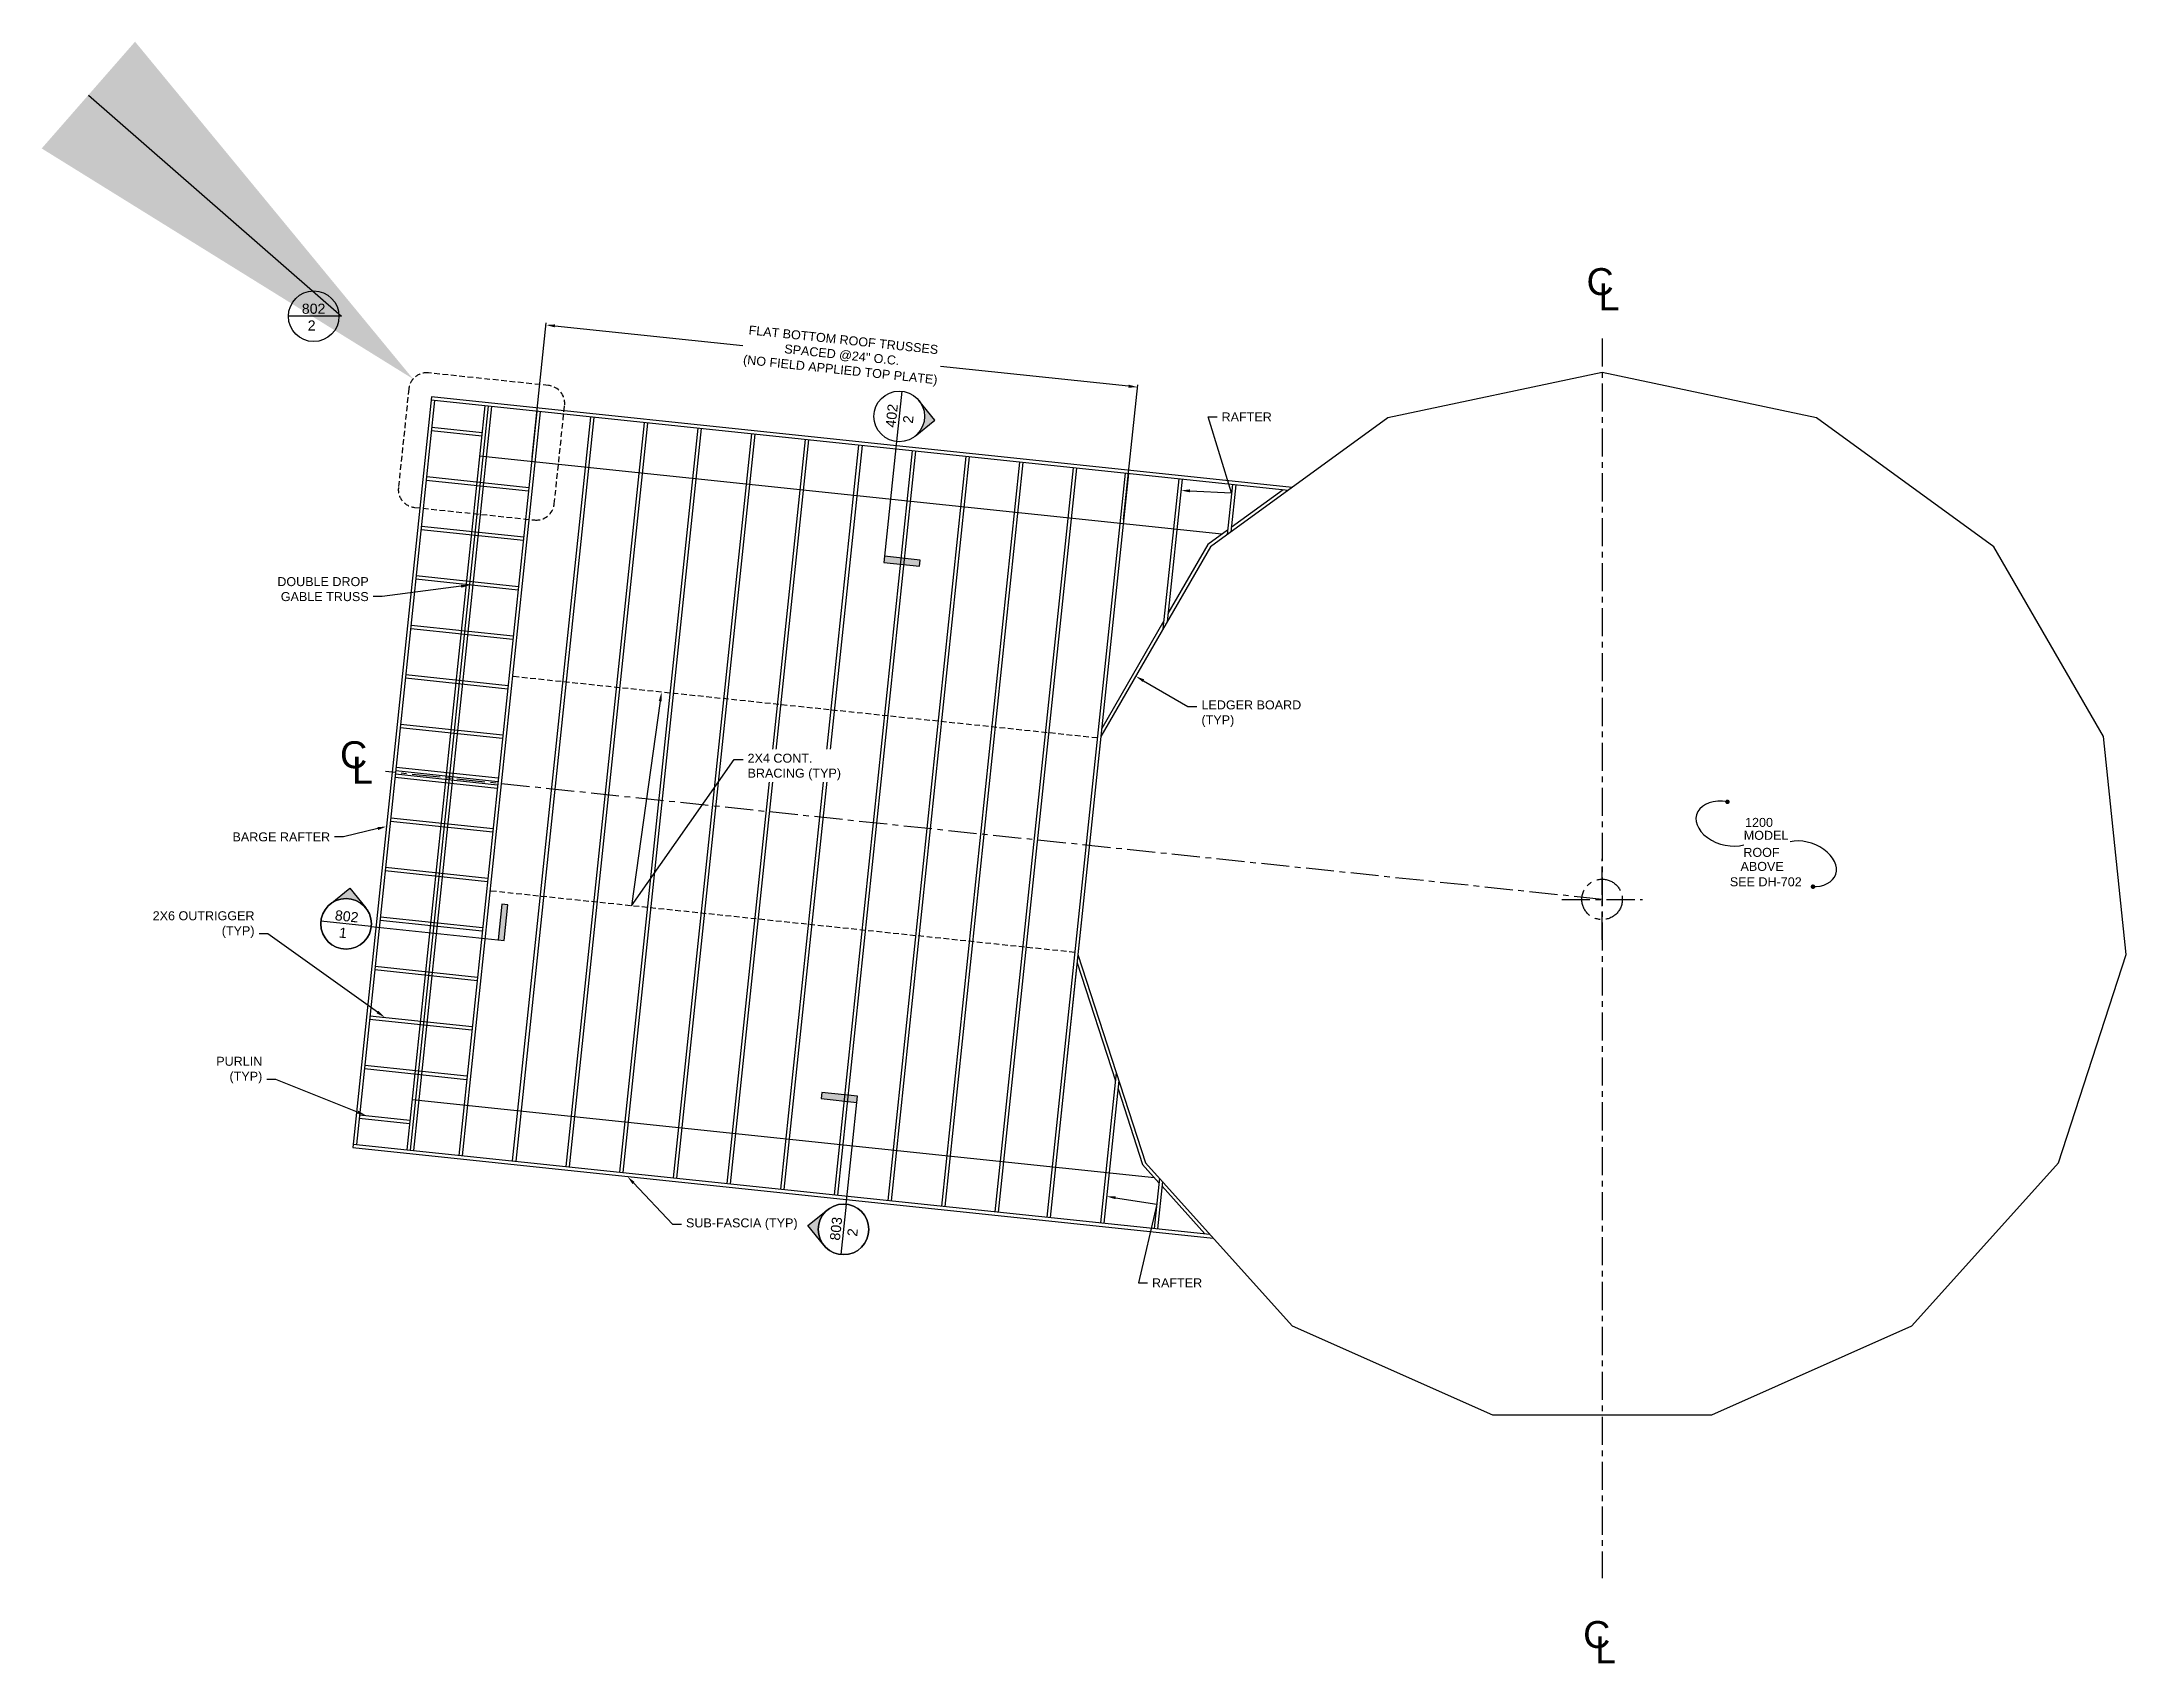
# Model space of a CAD drawing. Header units: inches. Extents: x -695 to 3012, y -921 to 1655.
# Drawn here: x -695 to 233, y -340 to 382 of the extents above; entities that cross this region are included whole.
import ezdxf
from ezdxf import colors
from ezdxf.entities.mleader import LeaderData, LeaderLine
from ezdxf.enums import TextEntityAlignment as Align
from ezdxf.math import Vec2, Vec3

# ---------------------------------------------------------------- set-up
doc = ezdxf.new("R2010")
doc.units = ezdxf.units.IN
doc.header["$LTSCALE"] = 10
doc.header["$MEASUREMENT"] = 0
doc.header["$PDMODE"] = 34
doc.header["$PDSIZE"] = 18
doc.linetypes.add('CENTER', pattern=[2, 1.25, -0.25, 0.25, -0.25])
doc.linetypes.add('HIDDEN', pattern=[0.375, 0.25, -0.125])
doc.layers.get('0').update_dxf_attribs({"linetype": 'CONTINUOUS'})
for name, color, linetype in [('A-', 1, 'CONTINUOUS'), ('A-TXT', 222, 'CONTINUOUS'), ('R-CENTER', 5, 'CENTER'), ('R-PERIM', 1, 'CONTINUOUS')]:
    doc.layers.add(name, color=color, linetype=linetype)
doc.layers.add('VIEWPORT', color=14, linetype='CONTINUOUS', plot=False)
doc.styles.add('style1', font='arial.ttf')
doc.dimstyles.new('1-4', dxfattribs={"dimtxt": 4, "dimasz": 4, "dimexe": 1, "dimexo": 2, "dimgap": 1, "dimtad": 0, "dimdec": 4, "dimrnd": 0.125, "dimzin": 0, "dimdsep": 46, "dimlunit": 4, "dimtxsty": 'style1', "dimcen": 0.0625, "dimadec": 3, "dimazin": 0, "dimtfac": 1, "dimtdec": 4, "dimtofl": 0, "dimtmove": 2, "dimatfit": 2, "dimfxl": 1, "dimtolj": 1, "dimtzin": 0, "dimarcsym": 0})

msp = doc.modelspace()

# ---------------------------------------------------------------- texts
at = {"layer": 'A-TXT', "style": 'style1'}
for s, p in [('MODEL', (63.04688, 26.52997)), ('1200', (63.61814, 32.28584)), ('ROOF', (62.85641, 18.95057)), ('SEE DH-702', (56.85458, 5.83986)), ('ABOVE', (61.58931, 12.69913))]:
    msp.add_text(s, height=4, dxfattribs=at).set_placement(p)

# ---------------------------------------------------------------- blocks, each defined once
blk = doc.blocks.new('CENTERLINENOTE')
at = {"color": 5, "style": 'style1'}
for s, p in [('C', (-8.45, -1.65)), ('L', (-3.11, -8.46))]:
    blk.add_text(s, height=12, dxfattribs=at).set_placement(p)
blk = doc.blocks.new('*D105')
at = {"layer": 'A-TXT', "color": 0, "lineweight": -2, "transparency": 16777216}
for p, q in [((-476.25, 196.86), (-469.96, 256.72)), ((-466.09, 255.3), (-382.38, 246.51)), ((-210.75, 228.47), (-294.46, 237.27)), ((-212.96, 169.18), (-206.66, 229.04))]:
    blk.add_line(p, q, dxfattribs=at)
at = {"layer": 'A-TXT', "color": 0, "transparency": 16777216}
for points in [[(-466.02, 255.97), (-466.16, 254.64), (-470.06, 255.72)], [(-210.68, 229.13), (-210.82, 227.8), (-206.77, 228.05)]]:
    blk.add_solid(points, dxfattribs=at)
at = {"layer": 'A-TXT', "color": 0, "transparency": 16777216, "insert": (-338.42, 241.89), "char_height": 4, "attachment_point": 5, "rotation": 354.00022, "style": 'style1'}
blk.add_mtext('\\A1;FLAT BOTTOM ROOF TRUSSES\\PSPACED @24" O.C.\\P(NO FIELD APPLIED TOP PLATE)', dxfattribs=at)
blk = doc.blocks.new('*U107')
h = blk.add_hatch(color=256)
h.dxf.hatch_style = 1
h.paths.add_polyline_path([(2.836, 0), (2.949, 0), (2.949, -0.663), (2.836, -0.663)])
h = blk.add_hatch(color=256)
h.dxf.hatch_style = 1
h.paths.add_polyline_path([(0.331, -0.331, -0.414214), (-0.331, -0.331), (0, -0.663)])
blk.add_line((0.469, 0), (-0.469, 0))
for points in [[(0.469, 0), (2.949, 0), (2.949, -0.663), (2.836, -0.663), (2.836, 0)], [(-0.331, -0.331), (0, -0.663), (0.331, -0.331)]]:
    blk.add_lwpolyline(points)
blk.add_circle((0, 0), 0.469)
at = {"style": 'style1', "flags": 4}
for tag, p in [('SHEET', (-0.002, 0.046)), ('VIEW', (-0.038, -0.265))]:
    blk.add_attdef(tag, text='', height=0.188, dxfattribs=at).set_placement(p, align=Align.CENTER)
blk = doc.blocks.new('*U108')
h = blk.add_hatch(color=256)
h.dxf.hatch_style = 1
h.paths.add_polyline_path([(2.369, 0), (2.482, 0), (2.482, -0.663), (2.369, -0.663)])
h = blk.add_hatch(color=256)
h.dxf.hatch_style = 1
h.paths.add_polyline_path([(0.331, -0.331, -0.414214), (-0.331, -0.331), (0, -0.663)])
blk.add_line((0.469, 0), (-0.469, 0))
for points in [[(0.469, 0), (2.482, 0), (2.482, -0.663), (2.369, -0.663), (2.369, 0)], [(-0.331, -0.331), (0, -0.663), (0.331, -0.331)]]:
    blk.add_lwpolyline(points)
blk.add_circle((0, 0), 0.469)
at = {"style": 'style1', "flags": 4}
for tag, p in [('SHEET', (-0.002, 0.046)), ('VIEW', (-0.038, -0.265))]:
    blk.add_attdef(tag, text='', height=0.188, dxfattribs=at).set_placement(p, align=Align.CENTER)
blk = doc.blocks.new('*U110')
h = blk.add_hatch(color=256)
h.dxf.hatch_style = 1
h.paths.add_polyline_path([(-2.608, 0), (-2.722, 0), (-2.722, -0.663), (-2.608, -0.663)])
h = blk.add_hatch(color=256)
h.dxf.hatch_style = 1
h.paths.add_polyline_path([(0.331, -0.331, -0.414214), (-0.331, -0.331), (0, -0.663)])
blk.add_line((0.469, 0), (-0.469, 0))
for points in [[(-0.469, 0), (-2.722, 0), (-2.722, -0.663), (-2.608, -0.663), (-2.608, 0)], [(-0.331, -0.331), (0, -0.663), (0.331, -0.331)]]:
    blk.add_lwpolyline(points)
blk.add_circle((0, 0), 0.469)
at = {"style": 'style1', "flags": 4}
for tag, p in [('SHEET', (-0.002, 0.046)), ('VIEW', (-0.038, -0.265))]:
    blk.add_attdef(tag, text='', height=0.188, dxfattribs=at).set_placement(p, align=Align.CENTER)
blk = doc.blocks.new('DHTitleMarkA2')
blk.add_line((0.469, 0), (-0.469, 0))
blk.add_circle((0, 0), 0.469)
at = {"style": 'style1', "flags": 4}
for tag, p in [('SHEET', (-0.002, 0.046)), ('VIEW', (-0.038, -0.265))]:
    blk.add_attdef(tag, text='', height=0.188, dxfattribs=at).set_placement(p, align=Align.CENTER)

# ---------------------------------------------------------------- dimensions: what is measured, and where the dimension line sits
at = {"layer": 'A-TXT'}
dim = msp.add_aligned_dim(p1=(-476.46064, 194.86667), p2=(-213.16437, 167.19413), distance=61.19051, text='FLAT BOTTOM ROOF TRUSSES\\PSPACED @24" O.C.\\P(NO FIELD APPLIED TOP PLATE)', dimstyle='1-4', dxfattribs=at)
dim.commit()
dim.dimension.update_dxf_attribs({"geometry": '*D105', "text_midpoint": (-338.41659, 241.88573)})

# ---------------------------------------------------------------- linework, layer by layer
at = {"layer": 'A-', "extrusion": (0.046733, 0.444765, 0.894427)}
for p, q in [((-137.9398, 183.42048), (-520.94321, 223.67395)), ((-139.75446, 182.10205), (-521.1, 222.18217)), ((-169.18705, 162.57213), (-499.58332, 197.29687)), ((-529.68661, -89.12089), (-199.29085, -123.84324)), ((-556.06384, -110.48126), (-173.06164, -150.73201)), ((-555.90708, -108.98947), (-174.56167, -149.06606))]:
    msp.add_line(p, q, dxfattribs=at)
at = {"layer": 'A-'}
for p, q in [((-521.00494, 208.73622), (-498.6279, 206.38476)), ((-520.84815, 210.22801), (-498.47114, 207.87655)), ((-523.32062, 186.70372), (-477.8211, 181.92246)), ((-523.16383, 188.19551), (-477.66431, 183.41425)), ((-525.6363, 164.67123), (-480.13674, 159.88997)), ((-525.47951, 166.16302), (-479.97995, 161.38175)), ((-527.95197, 142.63875), (-482.45238, 137.85748)), ((-527.79518, 144.13053), (-482.29559, 139.34926)), ((-530.11086, 122.09803), (-484.61124, 117.31676)), ((-530.26765, 120.60625), (-484.76802, 115.82498)), ((-532.58327, 98.57421), (-487.08362, 93.79294)), ((-532.42648, 100.066), (-486.92683, 95.28472)), ((-534.89901, 76.54118), (-489.39932, 71.75991)), ((-534.74224, 78.03297), (-489.24253, 73.25169)), ((-491.59143, 50.90343), (-537.08993, 55.69629)), ((-491.43301, 52.4101), (-536.93335, 57.18545)), ((-491.27622, 53.90188), (-536.77658, 58.67705)), ((-491.74835, 49.41166), (-537.24683, 54.2047)), ((-539.28289, 34.84896), (-493.78377, 30.06203)), ((-539.12595, 36.34073), (-493.62685, 31.5538)), ((-541.60051, 12.81613), (-496.10145, 8.0292)), ((-541.44359, 14.3079), (-495.94452, 9.52097)), ((-543.91804, -9.2157), (-498.41901, -14.00263)), ((-543.76112, -7.72393), (-498.26209, -12.51086)), ((-546.23563, -31.248), (-500.73663, -36.03492)), ((-546.07871, -29.75623), (-500.57971, -34.54315)), ((-548.55321, -53.28029), (-503.05425, -58.06721)), ((-548.39629, -51.78852), (-502.89732, -56.57544)), ((-550.71387, -73.82081), (-505.21494, -78.60772)), ((-550.87079, -75.31258), (-505.37186, -80.09949)), ((-553.18838, -97.34488), (-530.81166, -99.69912)), ((-553.03146, -95.85311), (-530.65471, -98.20735))]:
    msp.add_line(p, q, dxfattribs=at)
at = {"layer": 'A-', "linetype": 'HIDDEN'}
for p, q in [((-224.68879, 71.85936), (-485.00191, 99.23809)), ((-234.72157, -23.59623), (-495.0329, 3.7636))]:
    msp.add_line(p, q, dxfattribs=at)
at = {"layer": 'A-TXT', "linetype": 'HIDDEN'}
for points in [[(-461.75652, 219.96721), (-461.75652, 219.96721, 0.414208172), (-468.8765, 228.75946), (-522.33204, 234.37776, 0.414213705), (-531.12443, 227.25779), (-535.75046, 183.24305)], [(-535.7429, 183.31837), (-535.7429, 183.31837, 0.41421881), (-528.62279, 174.52597), (-475.166, 168.90853, 0.414213562), (-466.37375, 176.02866), (-461.75652, 219.96721)]]:
    msp.add_lwpolyline(points, format="xyb", dxfattribs=at)
at = {"layer": 'A-TXT', "const_width": 1}
for points in [[(56.26303, 43.47422, 1), (55.26461, 43.41813, 1)], [(94.33068, 5.70014, 1), (93.33225, 5.64405, 1)]]:
    msp.add_lwpolyline(points, format="xyb", close=True, dxfattribs=at)
at = {"layer": 'A-TXT'}
for centre, major_axis, start_param in [((55.60036, 33.72233), (13.59935, -4.11631), 1.759159271), ((90.58005, 15.85628), (-13.34705, 4.87264), 2.012369641)]:
    msp.add_ellipse(centre, major_axis=major_axis, ratio=0.670199362, start_param=start_param, end_param=5.476724428, dxfattribs=at)
at = {"layer": 'R-CENTER'}
for p, q in [((0, 249.68905), (0, -302.21467)), ((0, 0), (-541.5389, 56.91803))]:
    msp.add_line(p, q, dxfattribs=at)
at = {"layer": 'R-CENTER', "color": 5}
msp.add_point((0, 0), dxfattribs=at)
at = {"layer": 'R-PERIM', "extrusion": (0.046733, 0.444765, 0.894427)}
for p, q in [((-520.94321, 223.67395), (-556.06384, -110.48126)), ((-519.60822, 222.02538), (-554.41527, -109.14625)), ((-497.23147, 219.67354), (-532.03224, -111.49828)), ((-495.73969, 219.51675), (-530.54619, -111.65444)), ((-494.2479, 219.35996), (-529.04867, -111.8118)), ((-474.10883, 217.24329), (-508.91529, -113.92745)), ((-472.61705, 217.0865), (-507.41776, -114.08481)), ((-450.2403, 214.73464), (-485.04097, -116.4362)), ((-448.74852, 214.57785), (-483.54918, -116.59296)), ((-426.37177, 212.22599), (-461.17862, -118.9437)), ((-424.87999, 212.0692), (-459.68634, -119.10051)), ((-402.50324, 209.71735), (-437.30381, -121.4525)), ((-401.01146, 209.56055), (-435.81202, -121.60926)), ((-378.63472, 207.2087), (-413.43522, -123.96065)), ((-377.14293, 207.05191), (-411.94918, -124.11681)), ((-354.76618, 204.70008), (-389.56669, -126.46926)), ((-353.2744, 204.54329), (-388.08065, -126.62542)), ((-330.89765, 202.19147), (-365.69816, -128.97787)), ((-329.40587, 202.03468), (-364.21211, -129.13403)), ((-307.02912, 199.68286), (-341.82963, -131.48649)), ((-305.53733, 199.52607), (-340.34358, -131.64264)), ((-283.16058, 197.17425), (-317.96109, -133.9951)), ((-281.6688, 197.01746), (-316.47505, -134.15126)), ((-259.29205, 194.66563), (-294.09256, -136.50371)), ((-257.80027, 194.50884), (-292.60651, -136.65987)), ((-235.42352, 192.15702), (-270.22403, -139.01233)), ((-233.93173, 192.00023), (-268.73798, -139.16848)), ((-210.8126, 189.57033), (-245.61886, -141.59849)), ((-212.30286, 189.72696), (-234.82941, -24.64067)), ((-188.43235, 187.21818), (-195.45352, 120.4031)), ((-186.94056, 187.06139), (-193.61102, 123.5944)), ((-164.56381, 184.70956), (-166.91117, 162.37154)), ((-163.07203, 184.55277), (-165.27864, 163.55765)), ((-139.94939, 182.12257), (-139.96783, 181.94703)), ((-234.83094, -24.6405), (-247.1049, -141.44222)), ((-233.49006, -26.19734), (-245.61885, -141.59838)), ((-216.21254, -77.14435), (-223.23285, -143.95117)), ((-215.07642, -80.64099), (-221.74681, -144.10733)), ((-197.01745, -124.12639), (-199.36432, -146.45978)), ((-195.67168, -125.62102), (-197.87828, -146.61594)), ((-174.73204, -148.87685), (-174.7499, -149.04678))]:
    msp.add_line(p, q, dxfattribs=at)
at = {"layer": 'R-PERIM'}
msp.add_lwpolyline([(137.89192, -189.79194), (203.16587, -117.29787), (233.3106, -24.52193), (223.11381, 72.49407), (174.33861, 156.97519), (95.41869, 214.31388), (0, 234.59574), (-95.41869, 214.31388), (-174.33861, 156.97519), (-223.11381, 72.49407), (-233.3106, -24.52193), (-203.16587, -117.29787), (-137.89192, -189.79194), (-48.7752, -229.46926), (48.7752, -229.46926)], close=True, dxfattribs=at)
for points in [[(-141.9839, 182.33637), (-165.06766, 165.56503)], [(-166.70023, 164.3789), (-175.47823, 158.00131), (-193.22555, 127.26207)], [(-195.06813, 124.07063), (-222.7328, 76.154)], [(-233.69863, -28.18182), (-216.59798, -80.81221)], [(-215.4619, -84.3087), (-204.49393, -118.06463), (-197.22839, -126.13383)], [(-195.88266, -127.62841), (-176.79108, -148.83177)]]:
    msp.add_lwpolyline(points, dxfattribs=at)

# ---------------------------------------------------------------- block references
at = {"layer": 'R-CENTER'}
for p in [(1.517, 270.67146), (-553.28517, 60.05701), (0, -331.59377)]:
    msp.add_blockref('CENTERLINENOTE', p, dxfattribs=at)
at = {"layer": 'VIEWPORT'}
ref = msp.add_blockref('DHTitleMarkA2', (-573.44438, 259.59697, -18.28803), dxfattribs=dict(at, xscale=24.00000023601928, yscale=24.00000023601928, zscale=24.00000023601928))
ref.add_attrib('SHEET', '802', dxfattribs={"layer": '0', "height": 4.5, "style": 'style1'}).set_placement((-573.48386, 260.70909, -18.28803), align=Align.CENTER)
ref.add_attrib('VIEW', '2', dxfattribs={"layer": '0', "height": 4.5, "style": 'style1'}).set_placement((-574.35895, 253.23196, -18.28803), align=Align.CENTER)
ref = msp.add_blockref('*U110', (-312.8397, 215.00622, -18.28803), dxfattribs=dict(at, xscale=24.00000023601928, yscale=24.00000023601928, zscale=24.00000023601928, rotation=84.00010405935573))
ref.add_attrib('SHEET', '402', dxfattribs={"layer": '0', "height": 4.5, "rotation": 84.00010406, "style": 'style1'}).set_placement((-313.94985, 215.08321, -18.28803), align=Align.CENTER)
ref.add_attrib('VIEW', '2', dxfattribs={"layer": '0', "height": 4.5, "rotation": 84.00010406, "style": 'style1'}).set_placement((-306.60516, 213.43135, -18.28803), align=Align.CENTER)
ref = msp.add_blockref('DHTitleMarkA2', (-559.04494, -10.87347, -18.28803), dxfattribs=dict(at, xscale=24.00000023601928, yscale=24.00000023601928, zscale=24.00000023601928, rotation=354.0000000000001))
ref.add_attrib('SHEET', '802', dxfattribs={"layer": '0', "height": 4.5, "rotation": 354, "style": 'style1'}).set_placement((-558.96795, -9.76332, -18.28803), align=Align.CENTER)
ref.add_attrib('VIEW', '1', dxfattribs={"layer": '0', "height": 4.5, "rotation": 354, "style": 'style1'}).set_placement((-560.61982, -17.10801, -18.28803), align=Align.CENTER)
at = {"layer": 'VIEWPORT', "zscale": 24.00000023601927}
for name, p, xscale, yscale, rotation in [('*U107', (-559.04494, -10.87347, -18.28803), -24.00000023601924, 24.00000023601928, 174.0001690626088), ('*U108', (-337.62765, -146.88788, -18.28803), -24.00000023601925, 24.00000023601927, 264.0006584393163)]:
    msp.add_blockref(name, p, dxfattribs=dict(at, xscale=xscale, yscale=yscale, rotation=rotation))
at = {"layer": 'VIEWPORT'}
ref = msp.add_blockref('DHTitleMarkA2', (-337.62765, -146.88788, -18.28803), dxfattribs=dict(at, xscale=24.00000023601928, yscale=24.00000023601928, zscale=24.00000023601928, rotation=84))
ref.add_attrib('SHEET', '803', dxfattribs={"layer": '0', "height": 4.5, "rotation": 84, "style": 'style1'}).set_placement((-338.7378, -146.81089, -18.28803), align=Align.CENTER)
ref.add_attrib('VIEW', '2', dxfattribs={"layer": '0', "height": 4.5, "rotation": 84, "style": 'style1'}).set_placement((-331.3931, -148.46276, -18.28803), align=Align.CENTER)

msp.set_redraw_order([(e.dxf.handle, doc.entitydb.next_handle()) for e in msp.query("TEXT MTEXT ATTDEF DIMENSION ARC_DIMENSION")])  # texts and dimensions are drawn at this point

# ---------------------------------------------------------------- leaders
at = {"layer": 'A-TXT'}
ml = msp.add_multileader_mtext('Standard', dxfattribs=at)
ml.set_content('RAFTER', color=256, style='style1')
ml.set_leader_properties()
ml.build(insert=Vec2(0, 0))
ml.multileader.update_dxf_attribs({"text_right_attachment_type": 3, "dogleg_length": 4})
ctx = ml.context
ctx.base_point, ctx.plane_origin = Vec3(-171.36092, 214.78564), Vec3(-210.80909, 189.57)
ctx.right_attachment = 3
notes = []
notes.append((ctx, [(0, (1, 1, 0), (-175.36092, 214.78564), (1, 0), 4, [(2, [(-187.46811, 182.04197), (-164.95035, 181.03118)], 0, [])])]))
ctx.mtext.insert, ctx.mtext.flow_direction = Vec3(-169.36092, 216.78564), 5
ml = msp.add_multileader_mtext('Standard', dxfattribs=at)
ml.set_content('{\\C256;DOUBLE DROP\\PGABLE TRUSS}', color=256, style='style1')
ml.set_leader_properties()
ml.build(insert=Vec2(0, 0))
ml.multileader.update_dxf_attribs({"text_right_attachment_type": 3, "dogleg_length": 4})
ctx = ml.context
ctx.base_point, ctx.plane_origin = Vec3(-588.33329, 141.46859), Vec3(-503.1106, 140.84015)
ctx.right_attachment, ctx.text_align_type = 3, 2
notes.append((ctx, [(0, (1, 1, 0), (-542.97377, 134.80193), (-1, 0), 4, [(0, [(-503.87768, 139.91848)], 0, [])])]))
ctx.mtext.insert, ctx.mtext.alignment, ctx.mtext.flow_direction = Vec3(-548.97377, 143.46859), 3, 5
ml = msp.add_multileader_mtext('Standard', dxfattribs=at)
ml.set_content('LEDGER BOARD\\P(TYP)', color=256, style='style1')
ml.set_leader_properties()
ml.build(insert=Vec2(0, 0))
ml.multileader.update_dxf_attribs({"text_right_attachment_type": 3, "dogleg_length": 4})
ctx = ml.context
ctx.base_point, ctx.plane_origin = Vec3(-180.31555, 85.92602), Vec3(-208.89708, 100.11817)
ctx.right_attachment = 3
notes.append((ctx, [(0, (1, 1, 0), (-184.31555, 85.92602), (1, 0), 4, [(0, [(-207.59804, 99.36817)], 0, [])])]))
ctx.mtext.insert, ctx.mtext.flow_direction = Vec3(-178.31555, 88.59268), 5
ml = msp.add_multileader_mtext('Standard', dxfattribs=at)
ml.set_content('BARGE RAFTER', color=256, style='style1')
ml.set_leader_properties()
ml.build(insert=Vec2(0, 0))
ml.multileader.update_dxf_attribs({"text_right_attachment_type": 3, "dogleg_length": 4})
ctx = ml.context
ctx.base_point, ctx.plane_origin = Vec3(-606.50067, 27.83957), Vec3(-540.19732, 34.271)
ctx.right_attachment, ctx.text_align_type = 3, 2
notes.append((ctx, [(0, (1, 1, 0), (-560.12686, 27.83957), (-1, 0), 4, [(0, [(-541.03993, 32.46377)], 0, [])])]))
ctx.mtext.insert, ctx.mtext.alignment, ctx.mtext.flow_direction = Vec3(-566.12686, 29.83957), 3, 5
ml = msp.add_multileader_mtext('Standard', dxfattribs=at)
ml.set_content('2X6 OUTRIGGER\\P(TYP)', color=256, style='style1')
ml.set_leader_properties()
ml.build(insert=Vec2(0, 0))
ml.multileader.update_dxf_attribs({"text_right_attachment_type": 3, "dogleg_length": 4})
ctx = ml.context
ctx.base_point, ctx.plane_origin = Vec3(-643.37179, -7.94116), Vec3(-643.74602, 30.3172)
ctx.right_attachment, ctx.text_align_type = 3, 2
notes.append((ctx, [(1, (1, 1, 0), (-593.78608, -15.36973), (-1, 0), 4, [(0, [(-541.85851, -52.47636)], 0, [])])]))
ctx.mtext.insert, ctx.mtext.alignment, ctx.mtext.flow_direction = Vec3(-599.78608, -5.27449), 3, 5
ml = msp.add_multileader_mtext('Standard', dxfattribs=at)
ml.set_content('PURLIN\\P(TYP)', color=256, style='style1')
ml.set_leader_properties()
ml.build(insert=Vec2(0, 0))
ml.multileader.update_dxf_attribs({"text_right_attachment_type": 3, "dogleg_length": 4})
ctx = ml.context
ctx.base_point, ctx.plane_origin = Vec3(-615.73868, -72.71199), Vec3(-655.18157, -27.12458)
ctx.right_attachment, ctx.text_align_type = 3, 2
notes.append((ctx, [(1, (1, 1, 0), (-590.32678, -80.14056), (-1, 0), 4, [(0, [(-550.17319, -96.15382)], 0, [])])]))
ctx.mtext.insert, ctx.mtext.alignment, ctx.mtext.flow_direction = Vec3(-596.32678, -70.04532), 3, 5
ml = msp.add_multileader_mtext('Standard', dxfattribs=at)
ml.set_content('SUB-FASCIA (TYP)', color=256, style='style1')
ml.set_leader_properties()
ml.build(insert=Vec2(0, 0))
ml.multileader.update_dxf_attribs({"text_right_attachment_type": 3, "dogleg_length": 4})
ctx = ml.context
ctx.base_point, ctx.plane_origin = Vec3(-409.73679, -144.59231), Vec3(-433.85095, -123.32495)
ctx.right_attachment = 3
notes.append((ctx, [(0, (1, 1, 0), (-413.73679, -144.59231), (1, 0), 4, [(0, [(-433.85095, -123.32495)], 0, [])])]))
ctx.mtext.insert, ctx.mtext.flow_direction = Vec3(-407.73679, -142.00432), 5
ml = msp.add_multileader_mtext('Standard', dxfattribs=at)
ml.set_content('RAFTER', color=256, style='style1')
ml.set_leader_properties()
ml.build(insert=Vec2(0, 0))
ml.multileader.update_dxf_attribs({"text_right_attachment_type": 3, "dogleg_length": 4})
ctx = ml.context
ctx.base_point, ctx.plane_origin = Vec3(-202.34524, -170.69415), Vec3(-259.71247, -191.90979)
ctx.right_attachment = 3
notes.append((ctx, [(0, (1, 1, 0), (-206.34524, -170.69415), (1, 0), 4, [(2, [(-220.49522, -132.1989), (-198.22617, -135.6289)], 0, [])])]))
ctx.mtext.insert, ctx.mtext.flow_direction = Vec3(-200.34524, -168.69415), 5
at = {"layer": 'VIEWPORT'}
ml = msp.add_multileader_mtext('Standard', dxfattribs=at)
ml.set_content('', color=256, style='style1')
ml.set_leader_properties()
ml.build(insert=Vec2(0, 0))
ml.multileader.update_dxf_attribs({"text_right_attachment_type": 3, "dogleg_length": 4, "arrow_head_size": 192})
ctx = ml.context
ctx.base_point, ctx.char_height, ctx.arrow_head_size, ctx.landing_gap_size, ctx.plane_origin = Vec3(-754.19439, 259.59697, -18.28803), 192, 192, 96, Vec3(-511.17836, 203.26669, -18.28803)
ctx.right_attachment, ctx.text_align_type = 3, 2
notes.append((ctx, [(0, (1, 1, 0), (-561.12708, 259.59697, -18.28803), (-1, 0), 1.0673, [(0, [(-529.19947, 231.67747, -18.28803)], 0, [])])]))
ctx.mtext.insert, ctx.mtext.alignment, ctx.mtext.flow_direction = Vec3(-658.19439, 355.59697, -18.28803), 3, 5
for ctx, leaders in notes:
    for number, flags, end, landing, length, lines in leaders:
        leader = LeaderData()
        leader.index, (leader.has_last_leader_line, leader.has_dogleg_vector, leader.attachment_direction) = number, flags
        leader.last_leader_point, leader.dogleg_vector, leader.dogleg_length = Vec3(end), Vec3(landing), length
        for number, points, colour, breaks in lines:
            line = LeaderLine()
            line.index, line.vertices, line.color, line.breaks = number, Vec3.list(points), colors.encode_raw_color(colour), breaks
            leader.lines.append(line)
        ctx.leaders.append(leader)

# ---------------------------------------------------------------- next in the draw order: leaders
at = {"layer": 'A-TXT'}
ml = msp.add_multileader_mtext('Standard', dxfattribs=at)
ml.set_content('2X4 CONT. \\PBRACING (TYP)', color=256, style='style1')
ml.set_leader_properties()
ml.build(insert=Vec2(0, 0))
ml.multileader.update_dxf_attribs({"text_right_attachment_type": 3, "dogleg_length": 4})
ctx = ml.context
ctx.base_point, ctx.plane_origin = Vec3(-382.34577, 62.28205), Vec3(-418.66093, 92.25246)
ctx.right_attachment = 3
notes = []
notes.append((ctx, [(0, (1, 1, 0), (-386.34577, 62.28205), (1, 0), 4, [(1, [(-418.66093, 92.25246), (-431.95865, -2.88782)], 0, [])])]))
ctx.mtext.insert, ctx.mtext.flow_direction = Vec3(-380.34577, 64.87004), 5
ctx.mtext.has_bg_fill, ctx.mtext.bg_color, ctx.mtext.bg_scale_factor, ctx.mtext.bg_transparency, ctx.mtext.use_window_bg_color = 1, -1027028792, 1.5, 0, 1
for ctx, leaders in notes:
    for number, flags, end, landing, length, lines in leaders:
        leader = LeaderData()
        leader.index, (leader.has_last_leader_line, leader.has_dogleg_vector, leader.attachment_direction) = number, flags
        leader.last_leader_point, leader.dogleg_vector, leader.dogleg_length = Vec3(end), Vec3(landing), length
        for number, points, colour, breaks in lines:
            line = LeaderLine()
            line.index, line.vertices, line.color, line.breaks = number, Vec3.list(points), colors.encode_raw_color(colour), breaks
            leader.lines.append(line)
        ctx.leaders.append(leader)

doc.saveas('drawing.dxf')
